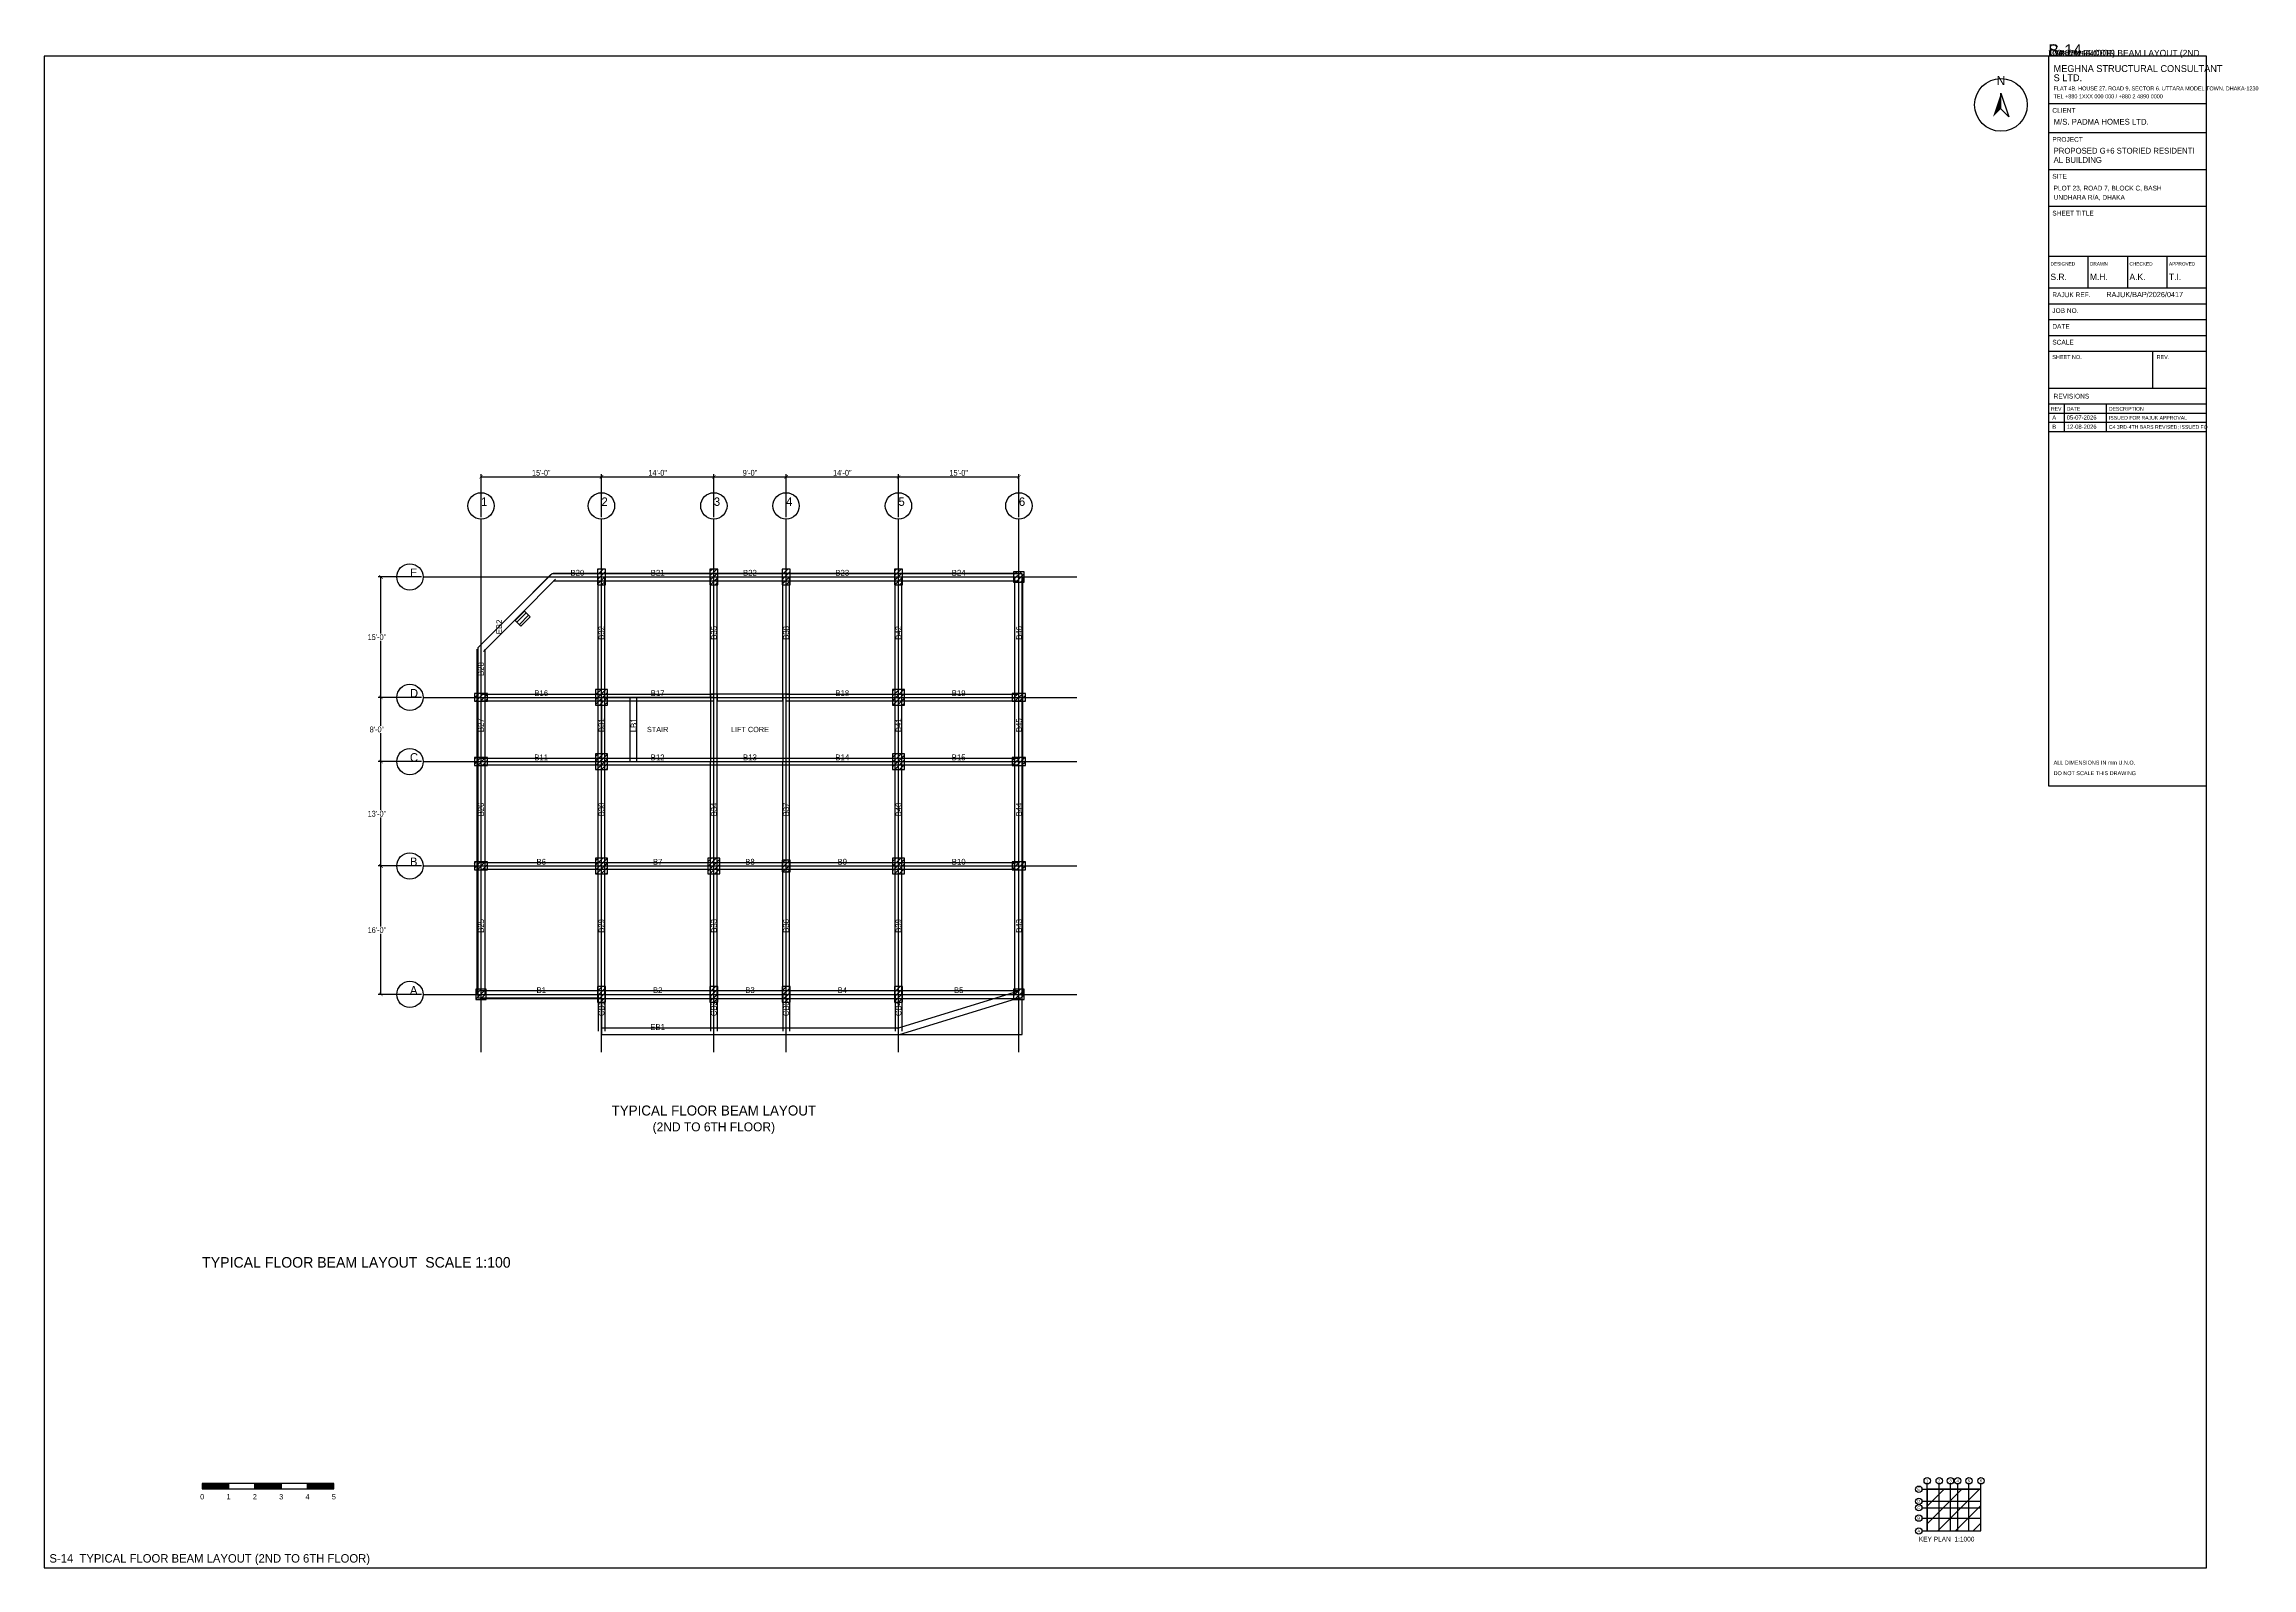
# Model space of a CAD drawing. Extents: x 1000 to 743527, y -207200 to 58857.
# Drawn here: x 565600 to 649427, y -68400 to -10543 of the extents above; entities that cross this region are included whole.
import ezdxf
from ezdxf.enums import TextEntityAlignment as Align

# ---------------------------------------------------------------- set-up
doc = ezdxf.new("R2010")
doc.units = 0
for name, color, linetype in [('Arrow', 7, 'Continuous'), ('Beam Line', 4, 'Continuous'), ('Column', 1, 'Continuous'), ('Grid', 8, 'Continuous'), ('Grid Circle', 8, 'Continuous'), ('Grid text', 7, 'Continuous'), ('Hatch', 9, 'Continuous'), ('Inches Dimension', 6, 'Continuous'), ('Sheet', 7, 'Continuous'), ('Slab', 5, 'Continuous'), ('Text-1', 7, 'Continuous'), ('TITLE', 7, 'Continuous'), ('Wall', 1, 'Continuous')]:
    doc.layers.add(name, color=color, linetype=linetype)
doc.styles.add('OpenSansCondensed-Light', font='OpenSansCondensed-Light.ttf')
doc.dimstyles.new('EZDXF', dxfattribs={"dimtxt": 0.25, "dimasz": 0.175, "dimexe": 0.375, "dimexo": 0.125, "dimgap": 0.1, "dimtad": 1, "dimlfac": 100, "dimzin": 12, "dimdsep": 46, "dimtxsty": 'OpenSansCondensed-Light', "dimblk": 'ARCHTICK', "dimcen": 2.5, "dimazin": 3, "dimtfac": 0.5, "dimtmove": 2, "dimatfit": 3})

# ---------------------------------------------------------------- blocks, each defined once
blk = doc.blocks.new('TITLE_BLOCK')
at = {"layer": 'TITLE'}
for p, q in [((0, -18), (60, -18)), ((0, -29), (60, -29)), ((0, -43), (60, -43)), ((0, -57), (60, -57)), ((0, -76), (60, -76)), ((0, -76), (0, -88)), ((15, -76), (15, -88)), ((30, -76), (30, -88)), ((45, -76), (45, -88)), ((0, -88), (60, -88)), ((0, -94), (60, -94)), ((0, -100), (60, -100)), ((0, -106), (60, -106)), ((0, -112), (60, -112)), ((39.6, -112), (39.6, -126)), ((0, -126), (60, -126)), ((0, -132), (60, -132)), ((0, -132), (60, -132)), ((6, -132), (6, -142.5)), ((22, -132), (22, -142.5)), ((0, -135.5), (60, -135.5)), ((0, -139), (60, -139)), ((0, -142.5), (60, -142.5))]:
    blk.add_line(p, q, dxfattribs=at)
blk.add_lwpolyline([(0, -277), (60, -277), (60, 0), (0, 0)], close=True, dxfattribs=at)
at = {"layer": 'Text-1'}
for tag, height in [('JOBNO', 2), ('SCALE', 2), ('SHEETTITLE', 2.4), ('SHEETTITLE2', 2.4), ('DATE', 2), ('SHEETNO', 4.5), ('REV', 4.5)]:
    blk.add_attdef(tag, (0, 0), '', height=height, dxfattribs=at)
at = {"layer": 'TITLE'}
for s, height, p in [('S LTD.', 2.6, (2, -9.5)), ('MEGHNA STRUCTURAL CONSULTANT', 2.6, (2, -6)), ('TEL +880 1XXX 000 000 / +880 2 4890 0000', 1.5, (2, -16)), ('FLAT 4B, HOUSE 27, ROAD 9, SECTOR 6, UTTARA MODEL TOWN, DHAKA-1230', 1.5, (2, -13)), ('CLIENT', 1.8, (1.5, -21.5)), ('M/S. PADMA HOMES LTD.', 2.2, (2, -26)), ('PROJECT', 1.8, (1.5, -32.5)), ('AL BUILDING', 2.2, (2, -40.5)), ('PROPOSED G+6 STORIED RESIDENTI', 2.2, (2, -37)), ('SITE', 1.8, (1.5, -46.5)), ('PLOT 23, ROAD 7, BLOCK C, BASH', 1.8, (2, -51)), ('SHEET TITLE', 1.8, (1.5, -60.5)), ('UNDHARA R/A, DHAKA', 1.8, (2, -54.5)), ('DESIGNED', 1.3, (0.8, -79.5)), ('S.R.', 2.4, (0.8, -85)), ('DRAWN', 1.3, (15.8, -79.5)), ('M.H.', 2.4, (15.8, -85)), ('A.K.', 2.4, (30.8, -85)), ('CHECKED', 1.3, (30.8, -79.5)), ('APPROVED', 1.3, (45.8, -79.5)), ('T.I.', 2.4, (45.8, -85)), ('RAJUK REF.', 1.8, (1.5, -91.5)), ('RAJUK/BAP/2026/0417', 2, (22, -91.5)), ('JOB NO.', 1.8, (1.5, -97.5)), ('SCALE', 1.8, (1.5, -109.5)), ('DATE', 1.8, (1.5, -103.5)), ('SHEET NO.', 1.5, (1.5, -115)), ('REV.', 1.5, (41.1, -115)), ('REV', 1.4, (1, -134.6)), ('REVISIONS', 1.8, (2, -130)), ('DATE', 1.4, (7, -134.6)), ('DESCRIPTION', 1.4, (23, -134.6)), ('ALL DIMENSIONS IN mm U.N.O.', 1.5, (2, -269)), ('DO NOT SCALE THIS DRAWING', 1.5, (2, -273))]:
    blk.add_text(s, height=height, dxfattribs=at).set_placement(p)
blk = doc.blocks.new('NORTH_ARROW')
at = {"layer": 'Arrow'}
blk.add_lwpolyline([(0, 0), (3, -9), (0, -6)], close=True, dxfattribs=at)
blk.add_circle((0, -4.5), 10, dxfattribs=at)
blk.add_solid([(0, 0), (-3, -9), (0, -6)], dxfattribs=at)
at = {"layer": 'Text-1'}
blk.add_text('N', height=3.5, dxfattribs=at).set_placement((0, 3), align=Align.CENTER)
blk = doc.blocks.new('KEY_PLAN')
at = {"layer": 'Grid'}
for p, q in [((0, 0), (0, 17.8496)), ((4.572, 0), (4.572, 17.8496)), ((8.8392, 0), (8.8392, 17.8496)), ((11.5824, 0), (11.5824, 17.8496)), ((15.8496, 0), (15.8496, 17.8496)), ((20.4216, 0), (20.4216, 17.8496)), ((-2, 15.8496), (20.4216, 15.8496)), ((-2, 11.2776), (20.4216, 11.2776)), ((-2, 8.8392), (20.4216, 8.8392)), ((-2, 4.8768), (20.4216, 4.8768)), ((-2, 0), (20.4216, 0))]:
    blk.add_line(p, q, dxfattribs=at)
at = {"layer": 'Grid Circle'}
for centre in [(-3.2, 15.8496), (0, 19.0496), (4.572, 19.0496), (8.8392, 19.0496), (11.5824, 19.0496), (15.8496, 19.0496), (20.4216, 19.0496), (-3.2, 11.2776), (-3.2, 8.8392), (-3.2, 4.8768), (-3.2, 0)]:
    blk.add_circle(centre, 1.2, dxfattribs=at)
at = {"layer": 'Sheet'}
blk.add_lwpolyline([(0, 0), (20.4216, 0), (20.4216, 15.8496), (0, 15.8496)], close=True, dxfattribs=at)
at = {"layer": 'Grid text'}
for s, p in [('1', (0, 19.0496)), ('2', (4.572, 19.0496)), ('3', (8.8392, 19.0496)), ('4', (11.5824, 19.0496)), ('5', (15.8496, 19.0496)), ('6', (20.4216, 19.0496)), ('C', (-3.2, 8.8392)), ('D', (-3.2, 11.2776)), ('E', (-3.2, 15.8496)), ('A', (-3.2, 0)), ('B', (-3.2, 4.8768))]:
    blk.add_text(s, height=1.1, dxfattribs=at).set_placement(p, align=Align.MIDDLE_CENTER)
at = {"layer": 'Sheet'}
blk.add_text('KEY PLAN  1:1000', height=1.8, dxfattribs=at).set_placement((-3.2, -4))
blk = doc.blocks.new('SCALE_BAR')
at = {"layer": 'Sheet'}
h = blk.add_hatch(color=7, dxfattribs=at)
h.dxf.hatch_style = 1
h.paths.add_polyline_path([(0, 0), (10, 0), (10, 2), (0, 2)])
h = blk.add_hatch(color=7, dxfattribs=at)
h.dxf.hatch_style = 1
h.paths.add_polyline_path([(20, 0), (30, 0), (30, 2), (20, 2)])
h = blk.add_hatch(color=7, dxfattribs=at)
h.dxf.hatch_style = 1
h.paths.add_polyline_path([(40, 0), (50, 0), (50, 2), (40, 2)])
for points in [[(0, 0), (10, 0), (10, 2), (0, 2)], [(10, 0), (20, 0), (20, 2), (10, 2)], [(20, 0), (30, 0), (30, 2), (20, 2)], [(30, 0), (40, 0), (40, 2), (30, 2)], [(40, 0), (50, 0), (50, 2), (40, 2)]]:
    blk.add_lwpolyline(points, close=True, dxfattribs=at)
for s, p in [('0', (0, -4)), ('1', (10, -4)), ('2', (20, -4)), ('3', (30, -4)), ('4', (40, -4)), ('5', (50, -4))]:
    blk.add_text(s, height=2, dxfattribs=at).set_placement(p, align=Align.CENTER)
at = {"layer": 'Text-1'}
blk.add_attdef('UNIT', (0, 0), '', height=2, dxfattribs=at)
blk = doc.blocks.new('GRID_BUBBLE')
at = {"layer": 'Grid Circle'}
blk.add_circle((0, 0), 500, dxfattribs=at)
at = {"layer": 'Text-1'}
blk.add_attdef('GRID', (0, 0), '', height=320, dxfattribs=at)
blk = doc.blocks.new('_ARCHTICK')
at = {"color": 0, "linetype": 'BYBLOCK', "const_width": 0.15}
blk.add_lwpolyline([(-0.5, -0.5), (0.5, 0.5)], dxfattribs=at)

msp = doc.modelspace()

# ---------------------------------------------------------------- hatches: boundary and pattern name
at = {"layer": 'Hatch'}
h = msp.add_hatch(dxfattribs=at)
h.set_pattern_fill('ANSI31', scale=40)
h.paths.add_polyline_path([(586611.2, -31075.2), (586911.2, -31075.2), (586911.2, -30475.2), (586611.2, -30475.2)])
h = msp.add_hatch(dxfattribs=at)
h.set_pattern_fill('ANSI31', scale=40)
h.paths.add_polyline_path([(590878.4, -31075.2), (591178.4, -31075.2), (591178.4, -30475.2), (590878.4, -30475.2)])
h = msp.add_hatch(dxfattribs=at)
h.set_pattern_fill('ANSI31', scale=40)
h.paths.add_polyline_path([(593621.6, -31075.2), (593921.6, -31075.2), (593921.6, -30475.2), (593621.6, -30475.2)])
h = msp.add_hatch(dxfattribs=at)
h.set_pattern_fill('ANSI31', scale=40)
h.paths.add_polyline_path([(597888.8, -31075.2), (598188.8, -31075.2), (598188.8, -30475.2), (597888.8, -30475.2)])
h = msp.add_hatch(dxfattribs=at)
h.set_pattern_fill('ANSI31', scale=40)
h.paths.add_polyline_path([(602410.8, -30975.2), (602810.8, -30975.2), (602810.8, -30575.2), (602410.8, -30575.2)])
h = msp.add_hatch(dxfattribs=at)
h.set_pattern_fill('ANSI31', scale=40)
h.paths.add_polyline_path([(583702.2, -32641.8), (584055.8, -32288.2), (583843.6, -32076.1), (583490.1, -32429.6)])
h = msp.add_hatch(dxfattribs=at)
h.set_pattern_fill('ANSI31', scale=40)
h.paths.add_polyline_path([(581939.2, -35497.2), (582439.2, -35497.2), (582439.2, -35197.2), (581939.2, -35197.2)])
h = msp.add_hatch(dxfattribs=at)
h.set_pattern_fill('ANSI31', scale=40)
h.paths.add_polyline_path([(586536.2, -35647.2), (586986.2, -35647.2), (586986.2, -35047.2), (586536.2, -35047.2)])
h = msp.add_hatch(dxfattribs=at)
h.set_pattern_fill('ANSI31', scale=40)
h.paths.add_polyline_path([(597813.8, -35647.2), (598263.8, -35647.2), (598263.8, -35047.2), (597813.8, -35047.2)])
h = msp.add_hatch(dxfattribs=at)
h.set_pattern_fill('ANSI31', scale=40)
h.paths.add_polyline_path([(602360.8, -35497.2), (602860.8, -35497.2), (602860.8, -35197.2), (602360.8, -35197.2)])
h = msp.add_hatch(dxfattribs=at)
h.set_pattern_fill('ANSI31', scale=40)
h.paths.add_polyline_path([(581939.2, -37935.6), (582439.2, -37935.6), (582439.2, -37635.6), (581939.2, -37635.6)])
h = msp.add_hatch(dxfattribs=at)
h.set_pattern_fill('ANSI31', scale=40)
h.paths.add_polyline_path([(586536.2, -38085.6), (586986.2, -38085.6), (586986.2, -37485.6), (586536.2, -37485.6)])
h = msp.add_hatch(dxfattribs=at)
h.set_pattern_fill('ANSI31', scale=40)
h.paths.add_polyline_path([(597813.8, -38085.6), (598263.8, -38085.6), (598263.8, -37485.6), (597813.8, -37485.6)])
h = msp.add_hatch(dxfattribs=at)
h.set_pattern_fill('ANSI31', scale=40)
h.paths.add_polyline_path([(602360.8, -37935.6), (602860.8, -37935.6), (602860.8, -37635.6), (602360.8, -37635.6)])
h = msp.add_hatch(dxfattribs=at)
h.set_pattern_fill('ANSI31', scale=40)
h.paths.add_polyline_path([(581939.2, -41898), (582439.2, -41898), (582439.2, -41598), (581939.2, -41598)])
h = msp.add_hatch(dxfattribs=at)
h.set_pattern_fill('ANSI31', scale=40)
h.paths.add_polyline_path([(586536.2, -42048), (586986.2, -42048), (586986.2, -41448), (586536.2, -41448)])
h = msp.add_hatch(dxfattribs=at)
h.set_pattern_fill('ANSI31', scale=40)
h.paths.add_polyline_path([(590803.4, -42048), (591253.4, -42048), (591253.4, -41448), (590803.4, -41448)])
h = msp.add_hatch(dxfattribs=at)
h.set_pattern_fill('ANSI31', scale=40)
h.paths.add_polyline_path([(593621.6, -41973), (593921.6, -41973), (593921.6, -41523), (593621.6, -41523)])
h = msp.add_hatch(dxfattribs=at)
h.set_pattern_fill('ANSI31', scale=40)
h.paths.add_polyline_path([(597813.8, -42048), (598263.8, -42048), (598263.8, -41448), (597813.8, -41448)])
h = msp.add_hatch(dxfattribs=at)
h.set_pattern_fill('ANSI31', scale=40)
h.paths.add_polyline_path([(602360.8, -41898), (602860.8, -41898), (602860.8, -41598), (602360.8, -41598)])
h = msp.add_hatch(dxfattribs=at)
h.set_pattern_fill('ANSI31', scale=40)
h.paths.add_polyline_path([(581989.2, -46824.8), (582389.2, -46824.8), (582389.2, -46424.8), (581989.2, -46424.8)])
h = msp.add_hatch(dxfattribs=at)
h.set_pattern_fill('ANSI31', scale=40)
h.paths.add_polyline_path([(586611.2, -46924.8), (586911.2, -46924.8), (586911.2, -46324.8), (586611.2, -46324.8)])
h = msp.add_hatch(dxfattribs=at)
h.set_pattern_fill('ANSI31', scale=40)
h.paths.add_polyline_path([(590878.4, -46924.8), (591178.4, -46924.8), (591178.4, -46324.8), (590878.4, -46324.8)])
h = msp.add_hatch(dxfattribs=at)
h.set_pattern_fill('ANSI31', scale=40)
h.paths.add_polyline_path([(593621.6, -46924.8), (593921.6, -46924.8), (593921.6, -46324.8), (593621.6, -46324.8)])
h = msp.add_hatch(dxfattribs=at)
h.set_pattern_fill('ANSI31', scale=40)
h.paths.add_polyline_path([(597888.8, -46924.8), (598188.8, -46924.8), (598188.8, -46324.8), (597888.8, -46324.8)])
h = msp.add_hatch(dxfattribs=at)
h.set_pattern_fill('ANSI31', scale=40)
h.paths.add_polyline_path([(602410.8, -46824.8), (602810.8, -46824.8), (602810.8, -46424.8), (602410.8, -46424.8)])
h = msp.add_hatch(dxfattribs=at)
h.set_pattern_fill('ANSI31', scale=150)
h.paths.add_polyline_path([(637100, -67000), (639142.2, -67000), (639142.2, -65415), (637100, -65415)])

# ---------------------------------------------------------------- linework, layer by layer
at = {"layer": 'Beam Line'}
for p, q in [((583472.4, -32058.4), (584844, -30686.8)), ((583649.2, -32235.2), (585020.8, -30863.6)), ((584932.4, -30625.2), (586761.2, -30625.2)), ((584932.4, -30925.2), (586761.2, -30925.2)), ((586636.2, -35347.2), (586636.2, -30775.2)), ((586761.2, -30625.2), (591028.4, -30625.2)), ((586761.2, -30925.2), (591028.4, -30925.2)), ((586886.2, -35347.2), (586886.2, -30775.2)), ((590903.4, -35347.2), (590903.4, -30775.2)), ((591028.4, -30625.2), (593771.6, -30625.2)), ((591028.4, -30925.2), (593771.6, -30925.2)), ((591153.4, -35347.2), (591153.4, -30775.2)), ((593646.6, -35347.2), (593646.6, -30775.2)), ((593771.6, -30625.2), (598038.8, -30625.2)), ((593771.6, -30925.2), (598038.8, -30925.2)), ((593896.6, -35347.2), (593896.6, -30775.2)), ((597913.8, -35347.2), (597913.8, -30775.2)), ((598038.8, -30625.2), (602610.8, -30625.2)), ((598038.8, -30925.2), (602610.8, -30925.2)), ((598163.8, -35347.2), (598163.8, -30775.2)), ((602460.8, -35347.2), (602460.8, -30775.2)), ((602760.8, -35347.2), (602760.8, -30775.2)), ((582100.8, -33430), (583472.4, -32058.4)), ((582277.6, -33606.8), (583649.2, -32235.2)), ((582039.2, -35347.2), (582039.2, -33518.4)), ((582339.2, -35347.2), (582339.2, -33518.4)), ((582039.2, -37785.6), (582039.2, -35347.2)), ((582189.2, -35222.2), (586761.2, -35222.2)), ((582189.2, -35472.2), (586761.2, -35472.2)), ((582339.2, -37785.6), (582339.2, -35347.2)), ((586636.2, -37785.6), (586636.2, -35347.2)), ((586761.2, -35222.2), (591028.4, -35222.2)), ((586761.2, -35472.2), (591028.4, -35472.2)), ((586886.2, -37785.6), (586886.2, -35347.2)), ((587855.4, -37785.6), (587855.4, -35347.2)), ((588105.4, -37785.6), (588105.4, -35347.2)), ((593771.6, -35222.2), (598038.8, -35222.2)), ((593771.6, -35472.2), (598038.8, -35472.2)), ((597913.8, -37785.6), (597913.8, -35347.2)), ((598038.8, -35222.2), (602610.8, -35222.2)), ((598038.8, -35472.2), (602610.8, -35472.2)), ((598163.8, -37785.6), (598163.8, -35347.2)), ((602460.8, -37785.6), (602460.8, -35347.2)), ((602760.8, -37785.6), (602760.8, -35347.2)), ((582189.2, -37660.6), (586761.2, -37660.6)), ((586761.2, -37660.6), (591028.4, -37660.6)), ((591028.4, -37660.6), (593771.6, -37660.6)), ((593771.6, -37660.6), (598038.8, -37660.6)), ((598038.8, -37660.6), (602610.8, -37660.6)), ((582039.2, -41748), (582039.2, -37785.6)), ((582189.2, -37910.6), (586761.2, -37910.6)), ((582339.2, -41748), (582339.2, -37785.6)), ((586636.2, -41748), (586636.2, -37785.6)), ((586761.2, -37910.6), (591028.4, -37910.6)), ((586886.2, -41748), (586886.2, -37785.6)), ((590903.4, -41748), (590903.4, -37785.6)), ((591028.4, -37910.6), (593771.6, -37910.6)), ((591153.4, -41748), (591153.4, -37785.6)), ((593646.6, -41748), (593646.6, -37785.6)), ((593771.6, -37910.6), (598038.8, -37910.6)), ((593896.6, -41748), (593896.6, -37785.6)), ((597913.8, -41748), (597913.8, -37785.6)), ((598038.8, -37910.6), (602610.8, -37910.6)), ((598163.8, -41748), (598163.8, -37785.6)), ((602460.8, -41748), (602460.8, -37785.6)), ((602760.8, -41748), (602760.8, -37785.6)), ((582039.2, -46624.8), (582039.2, -41748)), ((582189.2, -41623), (586761.2, -41623)), ((582189.2, -41873), (586761.2, -41873)), ((582339.2, -46624.8), (582339.2, -41748)), ((586636.2, -46624.8), (586636.2, -41748)), ((586761.2, -41623), (591028.4, -41623)), ((586761.2, -41873), (591028.4, -41873)), ((586886.2, -46624.8), (586886.2, -41748)), ((590903.4, -46624.8), (590903.4, -41748)), ((591028.4, -41623), (593771.6, -41623)), ((591028.4, -41873), (593771.6, -41873)), ((591153.4, -46624.8), (591153.4, -41748)), ((593646.6, -46624.8), (593646.6, -41748)), ((593771.6, -41623), (598038.8, -41623)), ((593771.6, -41873), (598038.8, -41873)), ((593896.6, -46624.8), (593896.6, -41748)), ((597913.8, -46624.8), (597913.8, -41748)), ((598038.8, -41623), (602610.8, -41623)), ((598038.8, -41873), (602610.8, -41873)), ((598163.8, -46624.8), (598163.8, -41748)), ((602460.8, -46624.8), (602460.8, -41748)), ((602760.8, -46624.8), (602760.8, -41748)), ((582189.2, -46474.8), (586761.2, -46474.8)), ((582189.2, -46774.8), (586761.2, -46774.8)), ((586636.2, -46624.8), (586636.2, -48023.8)), ((586761.2, -46474.8), (591028.4, -46474.8)), ((586761.2, -46774.8), (591028.4, -46774.8)), ((586886.2, -46624.8), (586886.2, -48023.8)), ((590903.4, -46624.8), (590903.4, -48023.8)), ((591028.4, -46474.8), (593771.6, -46474.8)), ((591028.4, -46774.8), (593771.6, -46774.8)), ((591153.4, -46624.8), (591153.4, -48023.8)), ((593646.6, -46624.8), (593646.6, -48023.8)), ((593771.6, -46474.8), (598038.8, -46474.8)), ((593771.6, -46774.8), (598038.8, -46774.8)), ((593896.6, -46624.8), (593896.6, -48023.8)), ((597913.8, -46624.8), (597913.8, -48023.8)), ((598002.2, -47904.3), (602574.2, -46505.3)), ((598038.8, -46474.8), (602610.8, -46474.8)), ((598038.8, -46774.8), (602610.8, -46774.8)), ((598075.4, -48143.3), (602647.4, -46744.3)), ((598163.8, -46624.8), (598163.8, -48023.8)), ((586761.2, -47898.8), (591028.4, -47898.8)), ((586761.2, -48148.8), (591028.4, -48148.8)), ((591028.4, -47898.8), (593771.6, -47898.8)), ((591028.4, -48148.8), (593771.6, -48148.8)), ((593771.6, -47898.8), (598038.8, -47898.8)), ((593771.6, -48148.8), (598038.8, -48148.8))]:
    msp.add_line(p, q, dxfattribs=at)
at = {"layer": 'Column'}
for points in [[(586611.2, -31075.2), (586911.2, -31075.2), (586911.2, -30475.2), (586611.2, -30475.2)], [(590878.4, -31075.2), (591178.4, -31075.2), (591178.4, -30475.2), (590878.4, -30475.2)], [(593621.6, -31075.2), (593921.6, -31075.2), (593921.6, -30475.2), (593621.6, -30475.2)], [(597888.8, -31075.2), (598188.8, -31075.2), (598188.8, -30475.2), (597888.8, -30475.2)], [(602410.8, -30975.2), (602810.8, -30975.2), (602810.8, -30575.2), (602410.8, -30575.2)], [(583702.2, -32641.8), (584055.8, -32288.2), (583843.6, -32076.1), (583490.1, -32429.6)], [(581939.2, -35497.2), (582439.2, -35497.2), (582439.2, -35197.2), (581939.2, -35197.2)], [(586536.2, -35647.2), (586986.2, -35647.2), (586986.2, -35047.2), (586536.2, -35047.2)], [(597813.8, -35647.2), (598263.8, -35647.2), (598263.8, -35047.2), (597813.8, -35047.2)], [(602360.8, -35497.2), (602860.8, -35497.2), (602860.8, -35197.2), (602360.8, -35197.2)], [(581939.2, -37935.6), (582439.2, -37935.6), (582439.2, -37635.6), (581939.2, -37635.6)], [(586536.2, -38085.6), (586986.2, -38085.6), (586986.2, -37485.6), (586536.2, -37485.6)], [(597813.8, -38085.6), (598263.8, -38085.6), (598263.8, -37485.6), (597813.8, -37485.6)], [(602360.8, -37935.6), (602860.8, -37935.6), (602860.8, -37635.6), (602360.8, -37635.6)], [(581939.2, -41898), (582439.2, -41898), (582439.2, -41598), (581939.2, -41598)], [(586536.2, -42048), (586986.2, -42048), (586986.2, -41448), (586536.2, -41448)], [(590803.4, -42048), (591253.4, -42048), (591253.4, -41448), (590803.4, -41448)], [(593621.6, -41973), (593921.6, -41973), (593921.6, -41523), (593621.6, -41523)], [(597813.8, -42048), (598263.8, -42048), (598263.8, -41448), (597813.8, -41448)], [(602360.8, -41898), (602860.8, -41898), (602860.8, -41598), (602360.8, -41598)], [(581989.2, -46824.8), (582389.2, -46824.8), (582389.2, -46424.8), (581989.2, -46424.8)], [(586611.2, -46924.8), (586911.2, -46924.8), (586911.2, -46324.8), (586611.2, -46324.8)], [(590878.4, -46924.8), (591178.4, -46924.8), (591178.4, -46324.8), (590878.4, -46324.8)], [(593621.6, -46924.8), (593921.6, -46924.8), (593921.6, -46324.8), (593621.6, -46324.8)], [(597888.8, -46924.8), (598188.8, -46924.8), (598188.8, -46324.8), (597888.8, -46324.8)], [(602410.8, -46824.8), (602810.8, -46824.8), (602810.8, -46424.8), (602410.8, -46424.8)]]:
    msp.add_lwpolyline(points, close=True, dxfattribs=at)
at = {"layer": 'Grid'}
for p, q in [((582189.2, -48824.8), (582189.2, -28575.2)), ((586761.2, -48824.8), (586761.2, -28575.2)), ((591028.4, -48824.8), (591028.4, -28575.2)), ((593771.6, -48824.8), (593771.6, -28575.2)), ((598038.8, -48824.8), (598038.8, -28575.2)), ((602610.8, -48824.8), (602610.8, -28575.2)), ((579989.2, -30775.2), (604810.8, -30775.2)), ((579989.2, -35347.2), (604810.8, -35347.2)), ((579989.2, -37785.6), (604810.8, -37785.6)), ((579989.2, -41748), (604810.8, -41748)), ((579989.2, -46624.8), (604810.8, -46624.8))]:
    msp.add_line(p, q, dxfattribs=at)
at = {"layer": 'Sheet'}
msp.add_lwpolyline([(565600, -68400), (647700, -68400), (647700, -11000), (565600, -11000)], close=True, dxfattribs=at)
at = {"layer": 'Slab'}
for points in [[(582064.2, -46749.8), (586761.2, -46749.8), (586761.2, -48148.8), (602735.8, -48148.8), (602735.8, -30650.2), (584880.6, -30650.2), (582064.2, -33466.6)], [(586761.2, -37785.6), (591028.4, -37785.6), (591028.4, -35347.2), (586761.2, -35347.2)]]:
    msp.add_lwpolyline(points, close=True, dxfattribs=at)
at = {"layer": 'Wall'}
for points in [[(590903.4, -37785.6), (591153.4, -37785.6), (591153.4, -35222.2), (590903.4, -35222.2)], [(591153.4, -35472.2), (593646.6, -35472.2), (593646.6, -35222.2), (591153.4, -35222.2)], [(593646.6, -37785.6), (593896.6, -37785.6), (593896.6, -35222.2), (593646.6, -35222.2)]]:
    msp.add_lwpolyline(points, close=True, dxfattribs=at)

# ---------------------------------------------------------------- block references
at = {"layer": 'Arrow', "xscale": 100, "yscale": 100}
msp.add_blockref('NORTH_ARROW', (639900, -12400), dxfattribs=at)
at = {"layer": 'Grid Circle'}
for p, values in [((582189.2, -28075.2), {'GRID': '1'}), ((586761.2, -28075.2), {'GRID': '2'}), ((591028.4, -28075.2), {'GRID': '3'}), ((593771.6, -28075.2), {'GRID': '4'}), ((598038.8, -28075.2), {'GRID': '5'}), ((602610.8, -28075.2), {'GRID': '6'}), ((579489.2, -30775.2), {'GRID': 'E'}), ((579489.2, -35347.2), {'GRID': 'D'}), ((579489.2, -37785.6), {'GRID': 'C'}), ((579489.2, -41748), {'GRID': 'B'}), ((579489.2, -46624.8), {'GRID': 'A'})]:
    msp.add_blockref('GRID_BUBBLE', p, dxfattribs=at).add_auto_attribs(values)
at = {"layer": 'Sheet', "xscale": 100, "yscale": 100}
msp.add_blockref('SCALE_BAR', (571600, -65400), dxfattribs=at).add_auto_attribs({'UNIT': 'm'})
msp.add_blockref('KEY_PLAN', (637100, -67000), dxfattribs=at)
at = {"layer": 'TITLE', "xscale": 100, "yscale": 100}
msp.add_blockref('TITLE_BLOCK', (641700, -11000), dxfattribs=at).add_auto_attribs({'SHEETTITLE': 'TYPICAL FLOOR BEAM LAYOUT (2ND', 'SHEETTITLE2': ' TO 6TH FLOOR)', 'JOBNO': 'MSC-2026-041', 'DATE': '12-08-2026', 'SCALE': '1:100', 'SHEETNO': 'S-14', 'REV': 'B'})

# ---------------------------------------------------------------- texts
at = {"layer": 'Sheet'}
for s, height, p in [('TYPICAL FLOOR BEAM LAYOUT  SCALE 1:100', 400, (571600, -57000)), ('S-14  TYPICAL FLOOR BEAM LAYOUT (2ND TO 6TH FLOOR)', 320, (565800, -68200))]:
    msp.add_text(s, height=height, dxfattribs=at).set_placement(p)
at = {"layer": 'Text-1'}
for s, height, p in [('B20', 220, (585846.8, -30615.2)), ('B21', 220, (588894.8, -30615.2)), ('B22', 220, (592400, -30615.2)), ('B23', 220, (595905.2, -30615.2)), ('B24', 220, (600324.8, -30615.2)), ('B16', 220, (584475.2, -35187.2)), ('B17', 220, (588894.8, -35187.2)), ('B18', 220, (595905.2, -35187.2)), ('B19', 220, (600324.8, -35187.2)), ('STAIR', 200, (588894.8, -36566.4)), ('LIFT CORE', 200, (592400, -36566.4)), ('B11', 220, (584475.2, -37625.6)), ('B12', 220, (588894.8, -37625.6)), ('B13', 220, (592400, -37625.6)), ('B14', 220, (595905.2, -37625.6)), ('B15', 220, (600324.8, -37625.6)), ('B6', 220, (584475.2, -41588)), ('B7', 220, (588894.8, -41588)), ('B8', 220, (592400, -41588)), ('B9', 220, (595905.2, -41588)), ('B10', 220, (600324.8, -41588)), ('B1', 220, (584475.2, -46464.8)), ('B2', 220, (588894.8, -46464.8)), ('B3', 220, (592400, -46464.8)), ('B4', 220, (595905.2, -46464.8)), ('B5', 220, (600324.8, -46464.8)), ('EB1', 220, (588894.8, -47863.8))]:
    msp.add_text(s, height=height, dxfattribs=at).set_placement(p, align=Align.MIDDLE_CENTER)
for s, p in [('EB2', (582875, -32672.6)), ('B32', (586761.2, -32901.2)), ('B35', (591028.4, -32901.2)), ('B38', (593771.6, -32901.2)), ('B42', (598038.8, -32901.2)), ('B46', (602610.8, -32901.2)), ('B28', (582189.2, -34272.8)), ('B27', (582189.2, -36406.4)), ('B31', (586761.2, -36406.4)), ('LB1', (587980.4, -36406.4)), ('B41', (598038.8, -36406.4)), ('B45', (602610.8, -36406.4)), ('B26', (582189.2, -39606.8)), ('B30', (586761.2, -39606.8)), ('B34', (591028.4, -39606.8)), ('B37', (593771.6, -39606.8)), ('B40', (598038.8, -39606.8)), ('B44', (602610.8, -39606.8)), ('B25', (582189.2, -44026.4)), ('B29', (586761.2, -44026.4)), ('B33', (591028.4, -44026.4)), ('B36', (593771.6, -44026.4)), ('B39', (598038.8, -44026.4)), ('B43', (602610.8, -44026.4)), ('CB1', (586761.2, -47164.3)), ('CB2', (591028.4, -47164.3)), ('CB3', (593771.6, -47164.3)), ('CB4', (598038.8, -47164.3))]:
    msp.add_text(s, height=220, rotation=90, dxfattribs=at).set_placement(p, align=Align.MIDDLE_CENTER)
for s, height, p in [('TYPICAL FLOOR BEAM LAYOUT', 380, (591028.4, -51224.8)), ('(2ND TO 6TH FLOOR)', 340, (591028.4, -51824.8))]:
    msp.add_text(s, height=height, dxfattribs=at).set_placement(p, align=Align.CENTER)
at = {"layer": 'TITLE'}
for s, height, p in [('A', 160, (641850, -24800)), ('B', 160, (641850, -25150)), ('05-07-2026', 160, (642400, -24800)), ('12-08-2026', 160, (642400, -25150)), ('C4 3RD-4TH BARS REVISED; ISSUED FO', 140, (644000, -25150)), ('ISSUED FOR RAJUK APPROVAL', 140, (644000, -24800))]:
    msp.add_text(s, height=height, dxfattribs=at).set_placement(p)

# ---------------------------------------------------------------- dimensions: what is measured, and where the dimension line sits
at = {"layer": 'Inches Dimension'}
for base, p1, p2, text in [((582189.2, -26975.2), (582189.2, -28575.2), (586761.2, -28575.2), '15\'-0"'), ((586761.2, -26975.2), (586761.2, -28575.2), (591028.4, -28575.2), '14\'-0"'), ((591028.4, -26975.2), (591028.4, -28575.2), (593771.6, -28575.2), '9\'-0"'), ((593771.6, -26975.2), (593771.6, -28575.2), (598038.8, -28575.2), '14\'-0"'), ((598038.8, -26975.2), (598038.8, -28575.2), (602610.8, -28575.2), '15\'-0"')]:
    msp.add_linear_dim(base=base, p1=p1, p2=p2, text=text, dimstyle='EZDXF', override={"dimtxt": 220, "dimasz": 132, "dimexe": 110, "dimexo": 66, "dimgap": 44, "dimtad": 1, "dimtih": 1, "dimtoh": 1, "dimdec": 0, "dimlfac": 1}, dxfattribs=at).render()
for base, p1, p2, text in [((578389.2, -35347.2), (579989.2, -35347.2), (579989.2, -30775.2), '15\'-0"'), ((578389.2, -37785.6), (579989.2, -37785.6), (579989.2, -35347.2), '8\'-0"'), ((578389.2, -41748), (579989.2, -41748), (579989.2, -37785.6), '13\'-0"'), ((578389.2, -46624.8), (579989.2, -46624.8), (579989.2, -41748), '16\'-0"')]:
    msp.add_linear_dim(base=base, p1=p1, p2=p2, angle=90, text=text, dimstyle='EZDXF', override={"dimtxt": 220, "dimasz": 132, "dimexe": 110, "dimexo": 66, "dimgap": 44, "dimtad": 1, "dimtih": 1, "dimtoh": 1, "dimdec": 0, "dimlfac": 1}, dxfattribs=at).render()

doc.saveas('drawing.dxf')
